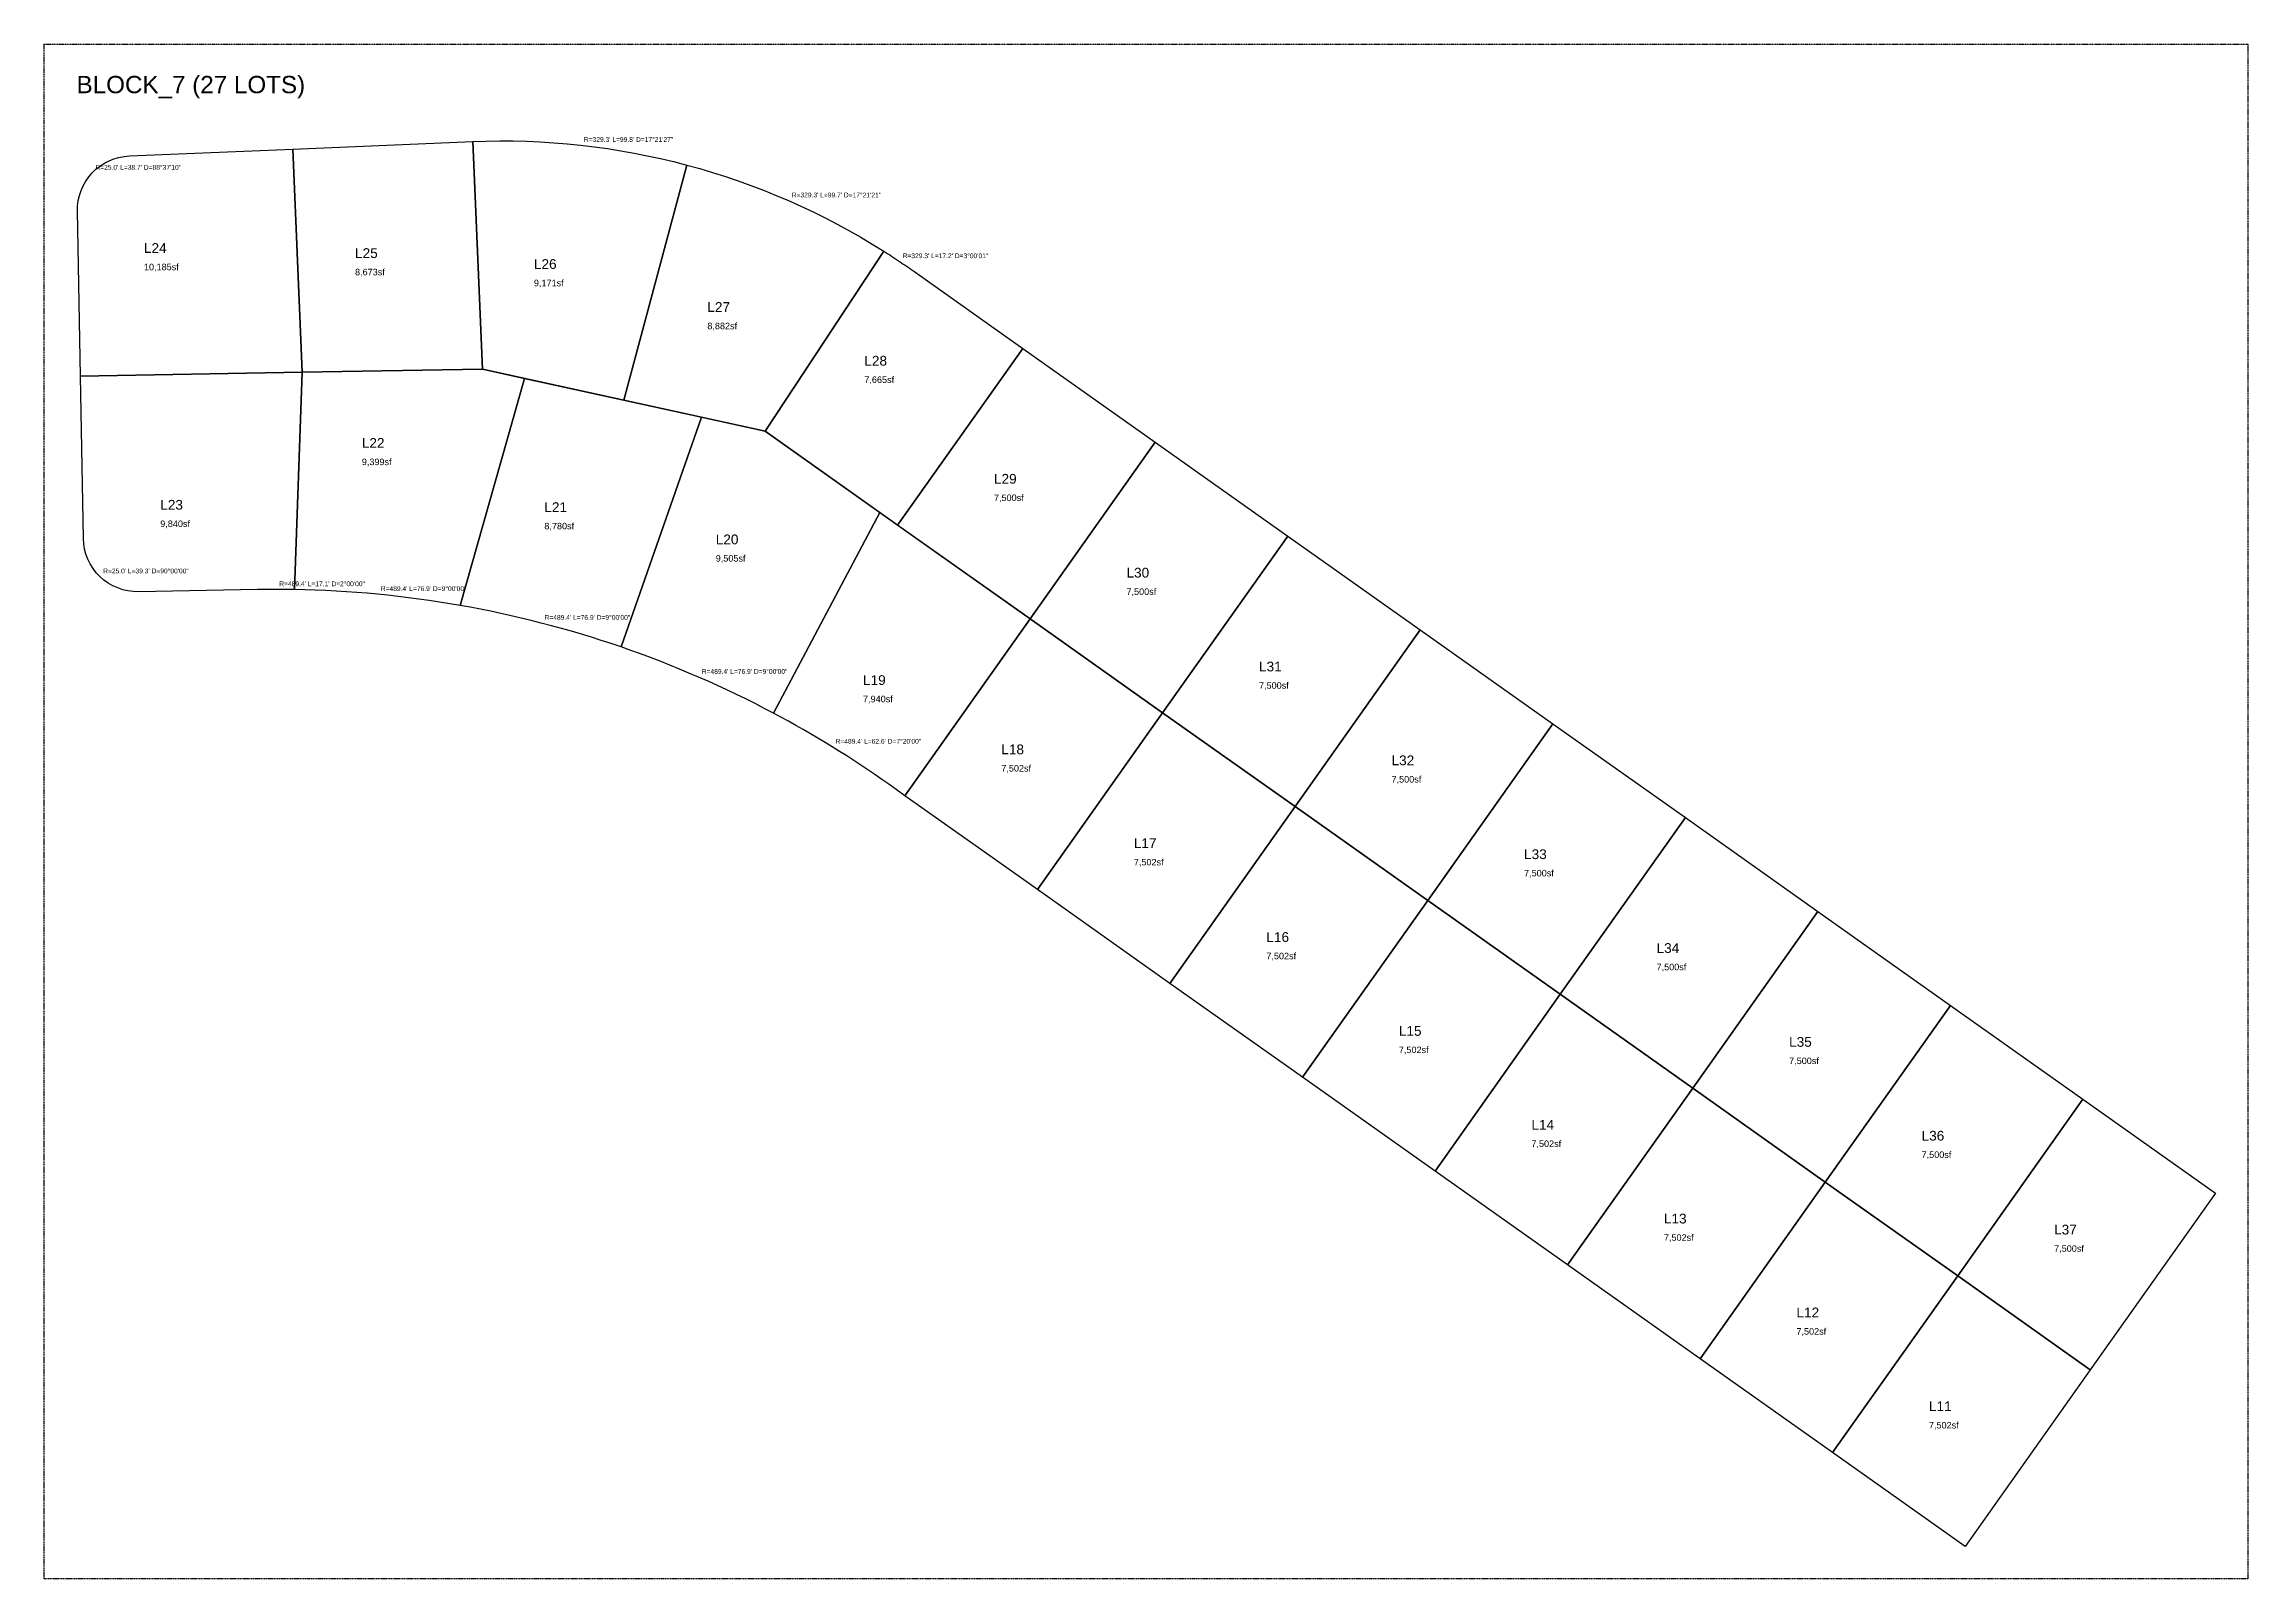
# Model space of a CAD drawing. Extents: x -838 to 3003, y -3950 to 135.
# Drawn here: x 1985 to 3003, y -3456 to -2747 of the extents above; entities that cross this region are included whole.
import ezdxf

# ---------------------------------------------------------------- set-up
doc = ezdxf.new("R2010")
doc.units = 0
doc.linetypes.add('DASHED', pattern=[0.75, 0.5, -0.25])
for name, color, linetype in [('BLOCK-BORDER', 8, 'DASHED'), ('BLOCK-TITLE', 2, 'CONTINUOUS'), ('LOT-BOUNDARY', 4, 'CONTINUOUS'), ('LOT-CURVE', 6, 'CONTINUOUS'), ('LOT-DIM', 7, 'CONTINUOUS'), ('LOT-TEXT', 2, 'CONTINUOUS')]:
    doc.layers.add(name, color=color, linetype=linetype)
doc.styles.get("Standard").update_dxf_attribs({"font": 'Arial'})

msp = doc.modelspace()

# ---------------------------------------------------------------- texts
at = {"layer": 'BLOCK-TITLE'}
msp.add_text('BLOCK_7 (27 LOTS)', height=8, dxfattribs=at).set_placement((2000, -2770))
at = {"layer": 'LOT-DIM'}
for s, p in [('R=329.3\' L=99.8\' D=17%%d21\'27"', (2234.3277, -2792.4812)), ('R=25.0\' L=38.7\' D=88%%d37\'10"', (2008.734, -2805.3127)), ('R=329.3\' L=99.7\' D=17%%d21\'21"', (2330.3299, -2818.1129)), ('R=329.3\' L=17.2\' D=3%%d00\'01"', (2381.5602, -2846.1793)), ('R=25.0\' L=39.3\' D=90%%d00\'00"', (2012.2905, -2991.7552)), ('R=489.4\' L=17.1\' D=2%%d00\'00"', (2093.6283, -2997.6941)), ('R=489.4\' L=76.9\' D=9%%d00\'00"', (2140.5325, -2999.9242)), ('R=489.4\' L=76.9\' D=9%%d00\'00"', (2216.1618, -3013.2219)), ('R=489.4\' L=76.9\' D=9%%d00\'00"', (2288.7798, -3038.1869)), ('R=489.4\' L=62.6\' D=7%%d20\'00"', (2350.5661, -3070.427))]:
    msp.add_text(s, height=2.2, dxfattribs=at).set_placement(p)
at = {"layer": 'LOT-TEXT'}
for s, height, p in [('L24', 4.5, (2031.128, -2843.7575)), ('10,185sf', 3, (2031.128, -2851.7575)), ('L25', 4.5, (2128.6144, -2846.0961)), ('L26', 4.5, (2211.2384, -2851.1537)), ('8,673sf', 3, (2128.6144, -2854.0961)), ('9,171sf', 3, (2211.2384, -2859.1537)), ('L27', 4.5, (2291.3362, -2871.0077)), ('8,882sf', 3, (2291.3362, -2879.0077)), ('7,665sf', 3, (2363.8454, -2903.8084)), ('L28', 4.5, (2363.8454, -2895.8084)), ('L22', 4.5, (2131.7423, -2933.7851)), ('9,399sf', 3, (2131.7423, -2941.7851)), ('L29', 4.5, (2423.7183, -2950.3531)), ('L23', 4.5, (2038.6586, -2962.3527)), ('L21', 4.5, (2216.0555, -2963.4361)), ('7,500sf', 3, (2423.7183, -2958.3531)), ('9,840sf', 3, (2038.6586, -2970.3527)), ('8,780sf', 3, (2216.0555, -2971.4361)), ('L20', 4.5, (2295.2219, -2978.3326)), ('9,505sf', 3, (2295.2219, -2986.3326)), ('L30', 4.5, (2484.9244, -2993.6983)), ('7,500sf', 3, (2484.9244, -3001.6983)), ('L31', 4.5, (2546.1305, -3037.0436)), ('L19', 4.5, (2363.2307, -3043.3082)), ('7,500sf', 3, (2546.1305, -3045.0436)), ('7,940sf', 3, (2363.2307, -3051.3082)), ('L18', 4.5, (2427.1155, -3075.313)), ('7,502sf', 3, (2427.1155, -3083.313)), ('L32', 4.5, (2607.3366, -3080.3888)), ('7,500sf', 3, (2607.3366, -3088.3888)), ('L17', 4.5, (2488.3217, -3118.6583)), ('7,502sf', 3, (2488.3217, -3126.6583)), ('L33', 4.5, (2668.5427, -3123.7341)), ('7,500sf', 3, (2668.5427, -3131.7341)), ('L16', 4.5, (2549.5278, -3162.0035)), ('L34', 4.5, (2729.7489, -3167.0794)), ('7,502sf', 3, (2549.5278, -3170.0035)), ('7,500sf', 3, (2729.7489, -3175.0794)), ('L15', 4.5, (2610.7339, -3205.3488)), ('L35', 4.5, (2790.955, -3210.4246)), ('7,502sf', 3, (2610.7339, -3213.3488)), ('7,500sf', 3, (2790.955, -3218.4246)), ('L14', 4.5, (2671.94, -3248.694)), ('7,502sf', 3, (2671.94, -3256.694)), ('L36', 4.5, (2852.1611, -3253.7699)), ('7,500sf', 3, (2852.1611, -3261.7699)), ('L13', 4.5, (2733.1461, -3292.0393)), ('7,502sf', 3, (2733.1461, -3300.0393)), ('L37', 4.5, (2913.3672, -3297.1151)), ('7,500sf', 3, (2913.3672, -3305.1151)), ('L12', 4.5, (2794.3522, -3335.3845)), ('7,502sf', 3, (2794.3522, -3343.3845)), ('L11', 4.5, (2855.5584, -3378.7298)), ('7,502sf', 3, (2855.5584, -3386.7298))]:
    msp.add_text(s, height=height, dxfattribs=at).set_placement(p)

# ---------------------------------------------------------------- linework, layer by layer
at = {"layer": 'BLOCK-BORDER'}
for p, q in [((1985, -3456.2176), (1985, -2747.3022)), ((1985, -2747.3022), (3002.8777, -2747.3022)), ((3002.8777, -2747.3022), (3002.8777, -3456.2176)), ((3002.8777, -3456.2176), (1985, -3456.2176))]:
    msp.add_line(p, q, dxfattribs=at)
at = {"layer": 'LOT-BOUNDARY'}
for p, q in [((2024.3832, -2798.9745), (2099.8417, -2795.8008)), ((2099.8417, -2795.8008), (2183.0282, -2792.3022)), ((2099.8417, -2795.8008), (2104.1705, -2898.8874)), ((2104.1705, -2898.8874), (2099.8417, -2795.8008)), ((2183.0282, -2792.3022), (2187.4171, -2897.3939)), ((2187.4171, -2897.3939), (2183.0282, -2792.3022)), ((2281.8037, -2803.1555), (2252.7045, -2911.7632)), ((2252.7045, -2911.7632), (2281.8037, -2803.1555)), ((2001.807, -2900.7238), (2000.4378, -2824.4008)), ((2372.8347, -2842.9772), (2318.0017, -2926.1347)), ((2318.0017, -2926.1347), (2372.8347, -2842.9772)), ((2387.16, -2852.569), (2437.0226, -2887.8809)), ((2437.0226, -2887.8809), (2379.2078, -2969.4799)), ((2379.2078, -2969.4799), (2437.0226, -2887.8809)), ((2437.0226, -2887.8809), (2498.2287, -2931.2262)), ((2001.807, -2900.7238), (2104.1391, -2898.8844)), ((2104.1705, -2898.8874), (2001.807, -2900.7238)), ((2003.1523, -2975.7117), (2001.807, -2900.7238)), ((2104.1391, -2898.8844), (2100.6688, -2999.2645)), ((2100.6688, -2999.2645), (2104.1391, -2898.8844)), ((2104.1391, -2898.8844), (2104.1705, -2898.8874)), ((2187.4171, -2897.3939), (2104.1705, -2898.8874)), ((2104.1705, -2898.8874), (2187.4171, -2897.3939)), ((2252.7045, -2911.7632), (2187.4171, -2897.3939)), ((2187.4171, -2897.3939), (2206.9496, -2901.6929)), ((2206.9496, -2901.6929), (2177.1084, -3006.5873)), ((2177.1084, -3006.5873), (2206.9496, -2901.6929)), ((2206.9496, -2901.6929), (2288.7029, -2919.6862)), ((2288.7029, -2919.6862), (2251.4612, -3025.7778)), ((2251.4612, -3025.7778), (2288.7029, -2919.6862)), ((2318.0017, -2926.1347), (2252.7045, -2911.7632)), ((2288.7029, -2919.6862), (2318.0017, -2926.1347)), ((2379.2078, -2969.4799), (2318.0017, -2926.1347)), ((2318.0017, -2926.1347), (2371.047, -2963.7006)), ((2498.2287, -2931.2262), (2440.4139, -3012.8252)), ((2440.4139, -3012.8252), (2498.2287, -2931.2262)), ((2498.2287, -2931.2262), (2559.4348, -2974.5715)), ((2371.047, -2963.7006), (2321.8967, -3056.3634)), ((2321.8967, -3056.3634), (2371.047, -2963.7006)), ((2371.047, -2963.7006), (2440.4139, -3012.8252)), ((2440.4139, -3012.8252), (2379.2078, -2969.4799)), ((2559.4348, -2974.5715), (2501.6201, -3056.1705)), ((2501.6201, -3056.1705), (2559.4348, -2974.5715)), ((2559.4348, -2974.5715), (2620.641, -3017.9167)), ((2083.5878, -2999.2727), (2028.5967, -3000.2593)), ((2440.4139, -3012.8252), (2382.611, -3094.4556)), ((2382.611, -3094.4556), (2440.4139, -3012.8252)), ((2501.6201, -3056.1705), (2440.4139, -3012.8252)), ((2440.4139, -3012.8252), (2501.6201, -3056.1705)), ((2620.641, -3017.9167), (2562.8262, -3099.5157)), ((2562.8262, -3099.5157), (2620.641, -3017.9167)), ((2620.641, -3017.9167), (2681.8471, -3061.262)), ((2501.6201, -3056.1705), (2443.8171, -3137.8008)), ((2443.8171, -3137.8008), (2501.6201, -3056.1705)), ((2562.8262, -3099.5157), (2501.6201, -3056.1705)), ((2501.6201, -3056.1705), (2562.8262, -3099.5157)), ((2681.8471, -3061.262), (2624.0323, -3142.861)), ((2624.0323, -3142.861), (2681.8471, -3061.262)), ((2681.8471, -3061.262), (2743.0532, -3104.6072)), ((2382.611, -3094.4556), (2375.1847, -3089.1963)), ((2443.8171, -3137.8008), (2382.611, -3094.4556)), ((2562.8262, -3099.5157), (2505.0233, -3181.1461)), ((2505.0233, -3181.1461), (2562.8262, -3099.5157)), ((2624.0323, -3142.861), (2562.8262, -3099.5157)), ((2562.8262, -3099.5157), (2624.0323, -3142.861)), ((2743.0532, -3104.6072), (2685.2384, -3186.2062)), ((2685.2384, -3186.2062), (2743.0532, -3104.6072)), ((2743.0532, -3104.6072), (2804.2593, -3147.9525)), ((2505.0233, -3181.1461), (2443.8171, -3137.8008)), ((2624.0323, -3142.861), (2566.2294, -3224.4913)), ((2566.2294, -3224.4913), (2624.0323, -3142.861)), ((2685.2384, -3186.2062), (2624.0323, -3142.861)), ((2624.0323, -3142.861), (2685.2384, -3186.2062)), ((2804.2593, -3147.9525), (2746.4445, -3229.5515)), ((2746.4445, -3229.5515), (2804.2593, -3147.9525)), ((2804.2593, -3147.9525), (2865.4654, -3191.2977)), ((2566.2294, -3224.4913), (2505.0233, -3181.1461)), ((2685.2384, -3186.2062), (2627.4355, -3267.8366)), ((2627.4355, -3267.8366), (2685.2384, -3186.2062)), ((2746.4445, -3229.5515), (2685.2384, -3186.2062)), ((2685.2384, -3186.2062), (2746.4445, -3229.5515)), ((2865.4654, -3191.2977), (2807.6506, -3272.8967)), ((2807.6506, -3272.8967), (2865.4654, -3191.2977)), ((2865.4654, -3191.2977), (2926.6715, -3234.643)), ((2627.4355, -3267.8366), (2566.2294, -3224.4913)), ((2746.4445, -3229.5515), (2688.6416, -3311.1818)), ((2688.6416, -3311.1818), (2746.4445, -3229.5515)), ((2807.6506, -3272.8967), (2746.4445, -3229.5515)), ((2746.4445, -3229.5515), (2807.6506, -3272.8967)), ((2926.6715, -3234.643), (2868.8568, -3316.242)), ((2868.8568, -3316.242), (2926.6715, -3234.643)), ((2926.6715, -3234.643), (2987.8777, -3277.9882)), ((2688.6416, -3311.1818), (2627.4355, -3267.8366)), ((2807.6506, -3272.8967), (2749.8477, -3354.5271)), ((2749.8477, -3354.5271), (2807.6506, -3272.8967)), ((2868.8568, -3316.242), (2807.6506, -3272.8967)), ((2807.6506, -3272.8967), (2868.8568, -3316.242)), ((2987.8777, -3277.9882), (2930.0629, -3359.5873)), ((2749.8477, -3354.5271), (2688.6416, -3311.1818)), ((2868.8568, -3316.242), (2811.0538, -3397.8724)), ((2811.0538, -3397.8724), (2868.8568, -3316.242)), ((2930.0629, -3359.5873), (2868.8568, -3316.242)), ((2868.8568, -3316.242), (2930.0629, -3359.5873)), ((2811.0538, -3397.8724), (2749.8477, -3354.5271)), ((2930.0629, -3359.5873), (2872.26, -3441.2176)), ((2872.26, -3441.2176), (2811.0538, -3397.8724))]:
    msp.add_line(p, q, dxfattribs=at)
at = {"layer": 'LOT-CURVE'}
for p, q in [((2021.9773, -2799.1925), (2024.3832, -2798.9745)), ((2183.0282, -2792.3022), (2189.2592, -2792.0992)), ((2189.2592, -2792.0992), (2195.493, -2792.0142)), ((2195.493, -2792.0142), (2201.7273, -2792.0473)), ((2201.7273, -2792.0473), (2207.9598, -2792.1983)), ((2207.9598, -2792.1983), (2214.1883, -2792.4674)), ((2214.1883, -2792.4674), (2220.4106, -2792.8543)), ((2220.4106, -2792.8543), (2226.6245, -2793.359)), ((2226.6245, -2793.359), (2232.8277, -2793.9812)), ((2232.8277, -2793.9812), (2239.0181, -2794.7208)), ((2239.0181, -2794.7208), (2245.1933, -2795.5774)), ((2245.1933, -2795.5774), (2251.3512, -2796.5508)), ((2251.3512, -2796.5508), (2257.4895, -2797.6406)), ((2257.4895, -2797.6406), (2263.6061, -2798.8464)), ((2263.6061, -2798.8464), (2269.6988, -2800.1678)), ((2004.28, -2810.6288), (2005.6647, -2808.6493)), ((2005.6647, -2808.6493), (2007.234, -2806.8127)), ((2007.234, -2806.8127), (2008.9733, -2805.1361)), ((2008.9733, -2805.1361), (2010.8662, -2803.6352)), ((2010.8662, -2803.6352), (2012.8952, -2802.324)), ((2012.8952, -2802.324), (2015.0413, -2801.2148)), ((2015.0413, -2801.2148), (2017.2844, -2800.3179)), ((2017.2844, -2800.3179), (2019.6036, -2799.6417)), ((2019.6036, -2799.6417), (2021.9773, -2799.1925)), ((2269.6988, -2800.1678), (2275.7654, -2801.6044)), ((2275.7654, -2801.6044), (2281.8037, -2803.1555)), ((2281.8037, -2803.1555), (2287.8109, -2804.8205)), ((2287.8109, -2804.8205), (2293.7856, -2806.5989)), ((2293.7856, -2806.5989), (2299.7255, -2808.4901)), ((2299.7255, -2808.4901), (2305.6285, -2810.4935)), ((2000.8173, -2819.5899), (2001.3533, -2817.2343)), ((2001.3533, -2817.2343), (2002.1141, -2814.9415)), ((2002.1141, -2814.9415), (2003.0927, -2812.7328)), ((2003.0927, -2812.7328), (2004.28, -2810.6288)), ((2305.6285, -2810.4935), (2311.4926, -2812.6082)), ((2311.4926, -2812.6082), (2317.3156, -2814.8335)), ((2317.3156, -2814.8335), (2323.0954, -2817.1687)), ((2323.0954, -2817.1687), (2328.8299, -2819.6129)), ((2000.4378, -2824.4008), (2000.5112, -2821.9862)), ((2000.5112, -2821.9862), (2000.8173, -2819.5899)), ((2328.8299, -2819.6129), (2334.5172, -2822.1652)), ((2334.5172, -2822.1652), (2340.1551, -2824.8247)), ((2340.1551, -2824.8247), (2345.7417, -2827.5905)), ((2345.7417, -2827.5905), (2351.2749, -2830.4615)), ((2351.2749, -2830.4615), (2356.7527, -2833.4368)), ((2356.7527, -2833.4368), (2362.1733, -2836.5153)), ((2362.1733, -2836.5153), (2367.5346, -2839.6958)), ((2367.5346, -2839.6958), (2372.8347, -2842.9772)), ((2372.8347, -2842.9772), (2373.7446, -2843.5546)), ((2373.7446, -2843.5546), (2374.6526, -2844.135)), ((2374.6526, -2844.135), (2375.5586, -2844.7183)), ((2375.5586, -2844.7183), (2376.4628, -2845.3046)), ((2376.4628, -2845.3046), (2377.3651, -2845.8939)), ((2377.3651, -2845.8939), (2378.2654, -2846.4861)), ((2378.2654, -2846.4861), (2379.1637, -2847.0812)), ((2379.1637, -2847.0812), (2380.0602, -2847.6793)), ((2380.0602, -2847.6793), (2380.9546, -2848.2803)), ((2380.9546, -2848.2803), (2381.8471, -2848.8843)), ((2381.8471, -2848.8843), (2382.7376, -2849.4912)), ((2382.7376, -2849.4912), (2383.6261, -2850.1009)), ((2383.6261, -2850.1009), (2384.5126, -2850.7136)), ((2384.5126, -2850.7136), (2385.3971, -2851.3292)), ((2385.3971, -2851.3292), (2386.2796, -2851.9477)), ((2386.2796, -2851.9477), (2387.16, -2852.569)), ((2003.3166, -2978.1596), (2003.1523, -2975.7117)), ((2003.72, -2980.5796), (2003.3166, -2978.1596)), ((2004.3588, -2982.9484), (2003.72, -2980.5796)), ((2005.2266, -2985.2431), (2004.3588, -2982.9484)), ((2006.3152, -2987.4418), (2005.2266, -2985.2431)), ((2007.614, -2989.5232), (2006.3152, -2987.4418)), ((2009.1106, -2991.4672), (2007.614, -2989.5232)), ((2010.7905, -2993.2552), (2009.1106, -2991.4672)), ((2012.6376, -2994.8699), (2010.7905, -2993.2552)), ((2014.6341, -2996.2958), (2012.6376, -2994.8699)), ((2016.7607, -2997.5192), (2014.6341, -2996.2958)), ((2018.997, -2998.5282), (2016.7607, -2997.5192)), ((2021.3214, -2999.3131), (2018.997, -2998.5282)), ((2023.7116, -2999.8665), (2021.3214, -2999.3131)), ((2026.1445, -3000.1829), (2023.7116, -2999.8665)), ((2028.5967, -3000.2593), (2026.1445, -3000.1829)), ((2084.6553, -2999.2547), (2083.5878, -2999.2727)), ((2085.7228, -2999.2391), (2084.6553, -2999.2547)), ((2086.7903, -2999.2258), (2085.7228, -2999.2391)), ((2087.8579, -2999.2148), (2086.7903, -2999.2258)), ((2088.9255, -2999.2061), (2087.8579, -2999.2148)), ((2089.9931, -2999.1998), (2088.9255, -2999.2061)), ((2091.0607, -2999.1957), (2089.9931, -2999.1998)), ((2092.1283, -2999.1941), (2091.0607, -2999.1957)), ((2093.1959, -2999.1947), (2092.1283, -2999.1941)), ((2094.2635, -2999.1977), (2093.1959, -2999.1947)), ((2095.3311, -2999.203), (2094.2635, -2999.1977)), ((2096.3987, -2999.2106), (2095.3311, -2999.203)), ((2097.4663, -2999.2206), (2096.3987, -2999.2106)), ((2098.5338, -2999.2329), (2097.4663, -2999.2206)), ((2099.6014, -2999.2475), (2098.5338, -2999.2329)), ((2100.6688, -2999.2645), (2099.6014, -2999.2475)), ((2105.472, -2999.3695), (2100.6688, -2999.2645)), ((2110.2738, -2999.5218), (2105.472, -2999.3695)), ((2115.0739, -2999.7212), (2110.2738, -2999.5218)), ((2119.8719, -2999.9677), (2115.0739, -2999.7212)), ((2124.6671, -3000.2612), (2119.8719, -2999.9677)), ((2129.4593, -3000.6019), (2124.6671, -3000.2612)), ((2134.2479, -3000.9896), (2129.4593, -3000.6019)), ((2139.0325, -3001.4242), (2134.2479, -3000.9896)), ((2143.8125, -3001.9059), (2139.0325, -3001.4242)), ((2148.5876, -3002.4344), (2143.8125, -3001.9059)), ((2153.3573, -3003.0098), (2148.5876, -3002.4344)), ((2158.1211, -3003.6319), (2153.3573, -3003.0098)), ((2162.8786, -3004.3008), (2158.1211, -3003.6319)), ((2167.6293, -3005.0164), (2162.8786, -3004.3008)), ((2172.3727, -3005.7786), (2167.6293, -3005.0164)), ((2177.1084, -3006.5873), (2172.3727, -3005.7786)), ((2181.8359, -3007.4425), (2177.1084, -3006.5873)), ((2186.5548, -3008.3441), (2181.8359, -3007.4425)), ((2191.2647, -3009.2919), (2186.5548, -3008.3441)), ((2195.965, -3010.2859), (2191.2647, -3009.2919)), ((2200.6553, -3011.326), (2195.965, -3010.2859)), ((2205.3352, -3012.4121), (2200.6553, -3011.326)), ((2210.0042, -3013.5441), (2205.3352, -3012.4121)), ((2214.6618, -3014.7219), (2210.0042, -3013.5441)), ((2219.3077, -3015.9454), (2214.6618, -3014.7219)), ((2223.9413, -3017.2144), (2219.3077, -3015.9454)), ((2228.5623, -3018.5288), (2223.9413, -3017.2144)), ((2233.1701, -3019.8886), (2228.5623, -3018.5288)), ((2237.7643, -3021.2935), (2233.1701, -3019.8886)), ((2242.3446, -3022.7434), (2237.7643, -3021.2935)), ((2246.9104, -3024.2383), (2242.3446, -3022.7434)), ((2251.4612, -3025.7778), (2246.9104, -3024.2383)), ((2255.9968, -3027.362), (2251.4612, -3025.7778)), ((2260.5166, -3028.9907), (2255.9968, -3027.362)), ((2265.0202, -3030.6636), (2260.5166, -3028.9907)), ((2269.5071, -3032.3807), (2265.0202, -3030.6636)), ((2273.977, -3034.1417), (2269.5071, -3032.3807)), ((2278.4293, -3035.9466), (2273.977, -3034.1417)), ((2282.8637, -3037.795), (2278.4293, -3035.9466)), ((2287.2798, -3039.6869), (2282.8637, -3037.795)), ((2291.6771, -3041.6221), (2287.2798, -3039.6869)), ((2296.0551, -3043.6003), (2291.6771, -3041.6221)), ((2300.4136, -3045.6215), (2296.0551, -3043.6003)), ((2304.752, -3047.6853), (2300.4136, -3045.6215)), ((2309.0699, -3049.7916), (2304.752, -3047.6853)), ((2313.3669, -3051.9402), (2309.0699, -3049.7916)), ((2317.6426, -3054.1309), (2313.3669, -3051.9402)), ((2321.8967, -3056.3634), (2317.6426, -3054.1309)), ((2325.3465, -3058.2134), (2321.8967, -3056.3634)), ((2328.7815, -3060.0908), (2325.3465, -3058.2134)), ((2332.2014, -3061.9957), (2328.7815, -3060.0908)), ((2335.6059, -3063.9279), (2332.2014, -3061.9957)), ((2338.9949, -3065.8872), (2335.6059, -3063.9279)), ((2342.368, -3067.8736), (2338.9949, -3065.8872)), ((2345.7252, -3069.8869), (2342.368, -3067.8736)), ((2349.0661, -3071.927), (2345.7252, -3069.8869)), ((2352.3907, -3073.9938), (2349.0661, -3071.927)), ((2355.6986, -3076.0871), (2352.3907, -3073.9938)), ((2358.9896, -3078.2068), (2355.6986, -3076.0871)), ((2362.2636, -3080.3527), (2358.9896, -3078.2068)), ((2365.5203, -3082.5248), (2362.2636, -3080.3527)), ((2368.7595, -3084.7229), (2365.5203, -3082.5248)), ((2371.981, -3086.9467), (2368.7595, -3084.7229)), ((2375.1847, -3089.1963), (2371.981, -3086.9467))]:
    msp.add_line(p, q, dxfattribs=at)

msp.set_redraw_order([(e.dxf.handle, doc.entitydb.next_handle()) for e in msp.query("TEXT MTEXT ATTDEF DIMENSION ARC_DIMENSION")])  # texts and dimensions are drawn at this point

doc.saveas('drawing.dxf')
